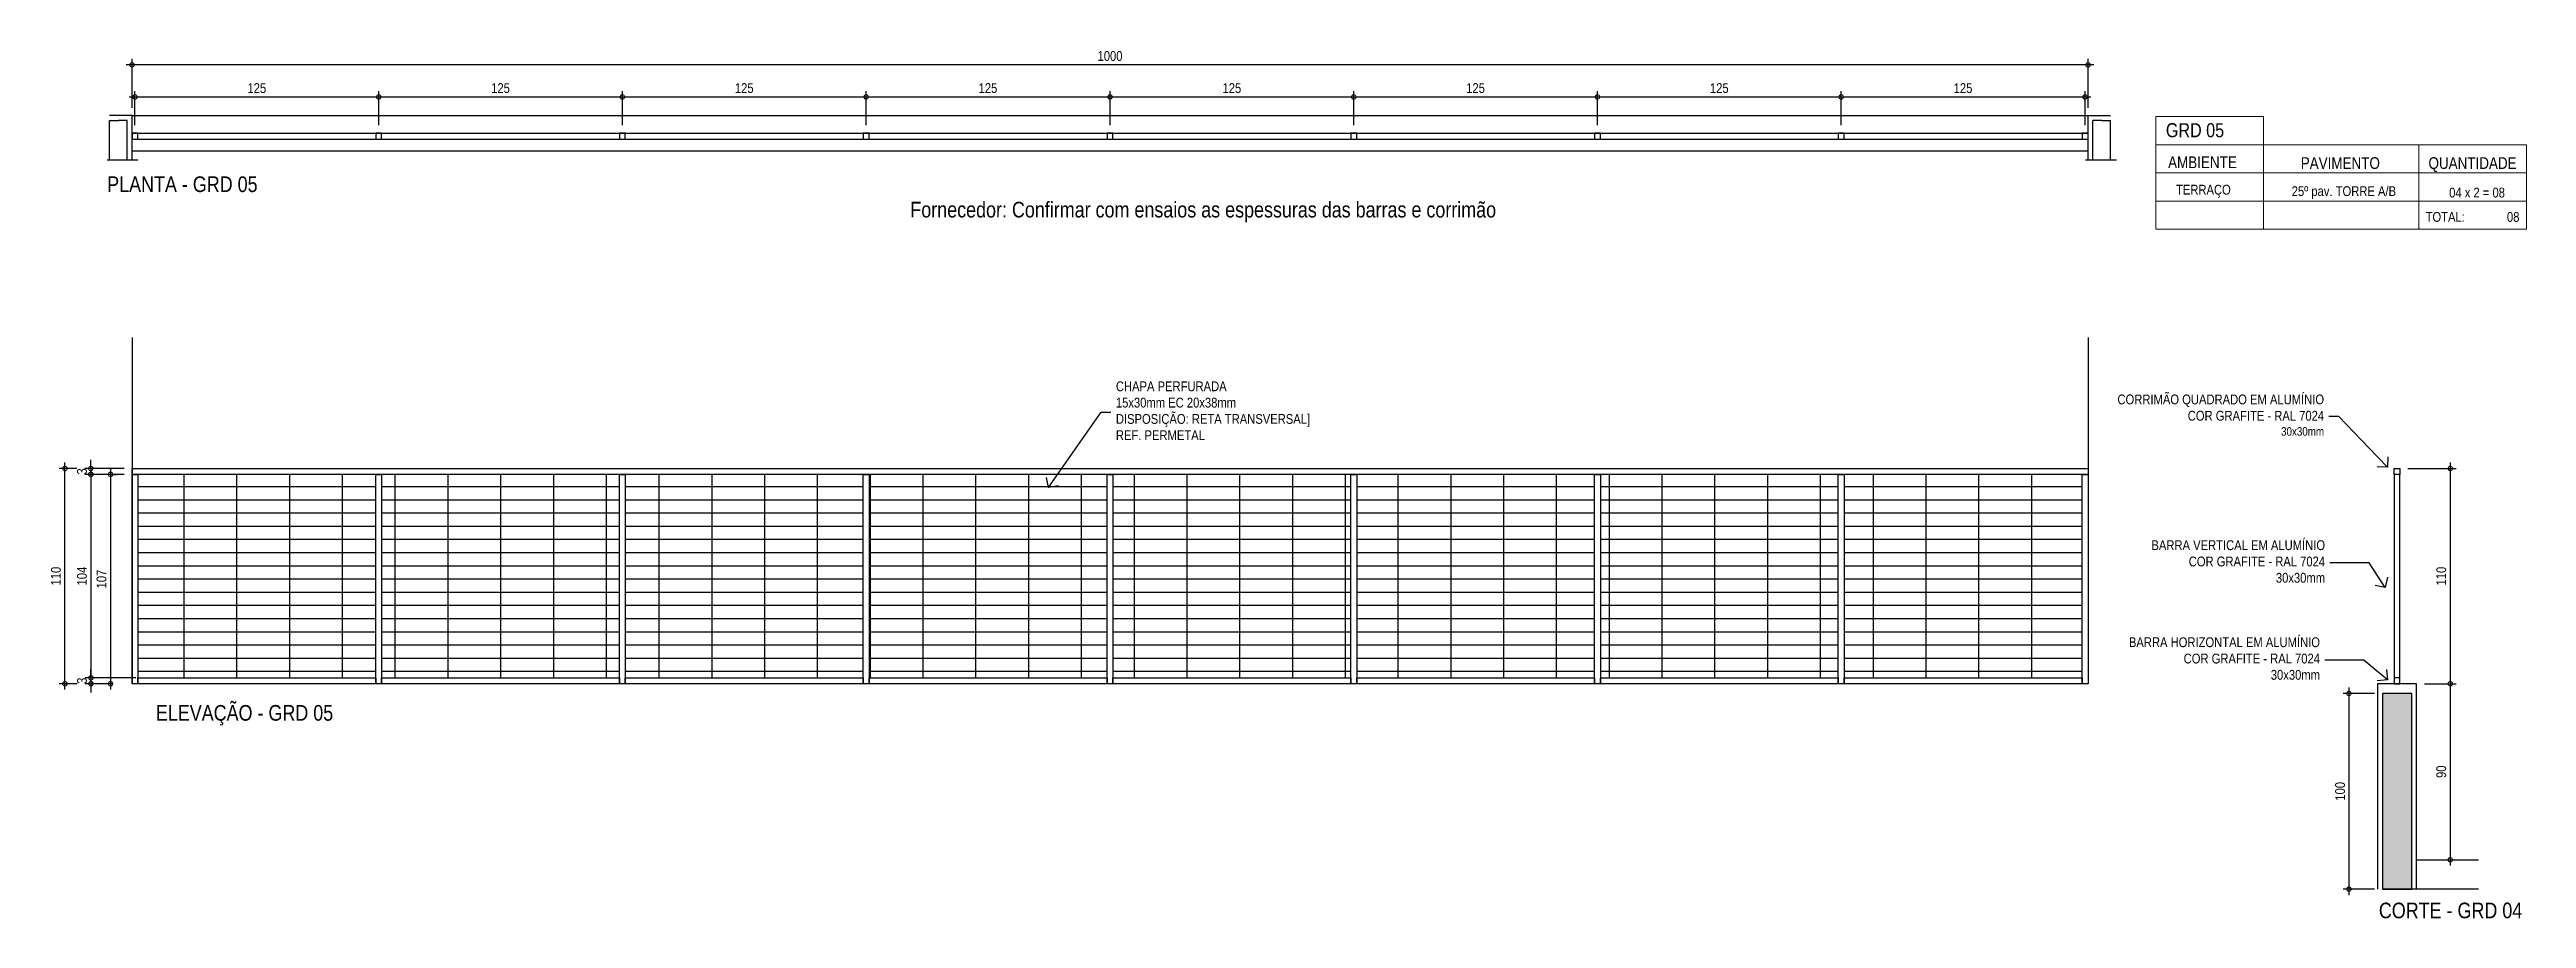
# Model space of a CAD drawing. Header units: metres. Extents: x -1.2 to 70.7, y -18.8 to 3.9.
# Drawn here: x 43.57 to 56.23, y -1.49 to 2.95 of the extents above; entities that cross this region are included whole.
import ezdxf
from ezdxf import colors
from ezdxf.entities.mleader import LeaderData, LeaderLine
from ezdxf.math import Vec2, Vec3

# ---------------------------------------------------------------- set-up
doc = ezdxf.new("R2010")
doc.units = ezdxf.units.M
doc.header["$PDMODE"] = 35
for name, color, linetype in [('ARQ-ALV ACAB', 4, 'Continuous'), ('ARQ-ALV OSSO', 5, 'Continuous'), ('ARQ-AUX', 7, 'Continuous'), ('ARQ-AUX1', 1, 'Continuous'), ('ARQ-AUX2', 2, 'Continuous'), ('ARQ-DIM', 2, 'Continuous'), ('ARQ-EST', 2, 'Continuous'), ('ARQ-SIM', 1, 'Continuous'), ('ARQ-TXT', 2, 'Continuous'), ('ARQ-TXT01', 2, 'Continuous'), ('ARQ-TXT3', 3, 'Continuous'), ('ES-CORTE', 2, 'Continuous')]:
    doc.layers.add(name, color=color, linetype=linetype)
doc.layers.add('SIMB', color=1, linetype='Continuous', lineweight=13)
doc.styles.add('Adesa', font='ARIALN.TTF')
doc.dimstyles.new('ADESA 1-0025', dxfattribs={"dimtxt": 0.05, "dimasz": 0.045, "dimexe": 0.03, "dimexo": 0.04, "dimgap": 0.02, "dimtad": 1, "dimtoh": 1, "dimdec": 0, "dimlfac": 100, "dimzin": 4, "dimtxsty": 'Adesa', "dimblk": 'DOTSMALL', "dimcen": 1, "dimdle": 0.03, "dimclrd": 1, "dimclre": 1, "dimclrt": 256, "dimazin": 1, "dimtm": 1e-09, "dimtfac": 1, "dimtdec": 0, "dimtix": 1, "dimtmove": 2, "dimatfit": 0, "dimldrblk": 'DOTSMALL', "dimfxl": 0.8, "dimtvp": 2, "dimtolj": 1, "dimtzin": 0, "dimarcsym": 0})

msp = doc.modelspace()

# ---------------------------------------------------------------- texts
at = {"layer": 'ARQ-TXT', "ltscale": 0.5, "style": 'Adesa'}
for s, p in [('PLANTA - GRD 05', (43.866, 2.225, 0)), ('Fornecedor: Confirmar com ensaios as espessuras das barras e corrimão', (47.972, 2.095)), ('ELEVAÇÃO - GRD 05', (44.115, -0.477, 0)), ('CORTE - GRD 04', (55.48, -1.487, 0))]:
    msp.add_text(s, height=0.08, dxfattribs=at).set_placement(p)
at = {"layer": 'ARQ-TXT', "ltscale": 0.01, "char_height": 0.05, "style": 'Adesa'}
for s, insert, width, attachment_point in [('\\pi0.09948;25º pav. TORRE A/B', (54.935, 2.222, 0), 0.72778, 4), ('04 x 2 = 08', (55.982, 2.222, 0), 0.45208, 5)]:
    msp.add_mtext(s, dxfattribs=dict(at, insert=insert, width=width, attachment_point=attachment_point))
at = {"layer": 'ARQ-TXT01', "ltscale": 0.01, "style": 'Adesa'}
for s, insert, char_height, width, attachment_point in [('AMBIENTE', (54.578, 2.407, 0), 0.06, 0.60531, 2), ('PAVIMENTO', (55.283, 2.403, 0), 0.06, 0.60531, 2), ('QUANTIDADE', (55.959, 2.403, 0), 0.06, 0.60531, 2), ('TERRAÇO', (54.443, 2.262, 0), 0.05, 0.53881, 1), ('TOTAL:^I 08', (55.719, 2.123, 0), 0.05, 0.51824, 1)]:
    msp.add_mtext(s, dxfattribs=dict(at, insert=insert, char_height=char_height, width=width, attachment_point=attachment_point))
at = {"layer": 'ARQ-TXT3', "ltscale": 0.01, "insert": (54.391, 2.577, 0), "char_height": 0.072, "width": 0.60531, "attachment_point": 1, "style": 'Adesa'}
msp.add_mtext('GRD 05', dxfattribs=at)

# ---------------------------------------------------------------- blocks, each defined once
blk = doc.blocks.new('_DotSmall')
at = {"color": 0, "linetype": 'ByBlock', "const_width": 0.5}
blk.add_lwpolyline([(-0.0625, 0, 1), (0.0625, 0, 1)], format="xyb", close=True, dxfattribs=at)
blk = doc.blocks.new('*D97')
at = {"layer": 'ARQ-DIM', "color": 1, "lineweight": -2, "transparency": 16777216}
for p, q in [((43.978, 2.711), (45.284, 2.711)), ((44.008, 2.566), (44.008, 2.741)), ((45.254, 2.566), (45.254, 2.741))]:
    blk.add_line(p, q, dxfattribs=at)
at = {"layer": 'Defpoints', "color": 0, "transparency": 16777216}
for p in [(45.254, 2.711), (44.008, 2.526, 0), (45.254, 2.526, 0)]:
    blk.add_point(p, dxfattribs=at)
at = {"layer": 'ARQ-DIM', "color": 1, "lineweight": -2, "transparency": 16777216, "xscale": 0.045, "yscale": 0.045, "zscale": 0.045, "rotation": 180}
blk.add_blockref('_DotSmall', (44.008, 2.711), dxfattribs=at)
at = {"layer": 'ARQ-DIM', "color": 1, "lineweight": -2, "transparency": 16777216, "xscale": 0.045, "yscale": 0.045, "zscale": 0.045}
blk.add_blockref('_DotSmall', (45.254, 2.711), dxfattribs=at)
at = {"layer": 'ARQ-DIM', "transparency": 16777216, "insert": (44.631, 2.756), "char_height": 0.05, "attachment_point": 5, "style": 'Adesa'}
blk.add_mtext('\\A1;125', dxfattribs=at)
blk = doc.blocks.new('*D98')
at = {"layer": 'ARQ-DIM', "color": 1, "lineweight": -2, "transparency": 16777216}
for p, q in [((45.224, 2.711), (46.53, 2.711)), ((45.254, 2.566), (45.254, 2.741)), ((46.5, 2.566), (46.5, 2.741))]:
    blk.add_line(p, q, dxfattribs=at)
at = {"layer": 'Defpoints', "color": 0, "transparency": 16777216}
for p in [(46.5, 2.711), (45.254, 2.526, 0), (46.5, 2.526, 0)]:
    blk.add_point(p, dxfattribs=at)
at = {"layer": 'ARQ-DIM', "color": 1, "lineweight": -2, "transparency": 16777216, "xscale": 0.045, "yscale": 0.045, "zscale": 0.045, "rotation": 180}
blk.add_blockref('_DotSmall', (45.254, 2.711), dxfattribs=at)
at = {"layer": 'ARQ-DIM', "color": 1, "lineweight": -2, "transparency": 16777216, "xscale": 0.045, "yscale": 0.045, "zscale": 0.045}
blk.add_blockref('_DotSmall', (46.5, 2.711), dxfattribs=at)
at = {"layer": 'ARQ-DIM', "transparency": 16777216, "insert": (45.877, 2.756), "char_height": 0.05, "attachment_point": 5, "style": 'Adesa'}
blk.add_mtext('\\A1;125', dxfattribs=at)
blk = doc.blocks.new('*D99')
at = {"layer": 'ARQ-DIM', "color": 1, "lineweight": -2, "transparency": 16777216}
for p, q in [((46.47, 2.711), (47.776, 2.711)), ((46.5, 2.566), (46.5, 2.741)), ((47.746, 2.566), (47.746, 2.741))]:
    blk.add_line(p, q, dxfattribs=at)
at = {"layer": 'Defpoints', "color": 0, "transparency": 16777216}
for p in [(47.746, 2.711), (46.5, 2.526, 0), (47.746, 2.526, 0)]:
    blk.add_point(p, dxfattribs=at)
at = {"layer": 'ARQ-DIM', "color": 1, "lineweight": -2, "transparency": 16777216, "xscale": 0.045, "yscale": 0.045, "zscale": 0.045, "rotation": 180}
blk.add_blockref('_DotSmall', (46.5, 2.711), dxfattribs=at)
at = {"layer": 'ARQ-DIM', "color": 1, "lineweight": -2, "transparency": 16777216, "xscale": 0.045, "yscale": 0.045, "zscale": 0.045}
blk.add_blockref('_DotSmall', (47.746, 2.711), dxfattribs=at)
at = {"layer": 'ARQ-DIM', "transparency": 16777216, "insert": (47.123, 2.756), "char_height": 0.05, "attachment_point": 5, "style": 'Adesa'}
blk.add_mtext('\\A1;125', dxfattribs=at)
blk = doc.blocks.new('*D100')
at = {"layer": 'ARQ-DIM', "color": 1, "lineweight": -2, "transparency": 16777216}
for p, q in [((47.716, 2.711), (49.023, 2.711)), ((47.746, 2.566), (47.746, 2.741)), ((48.993, 2.566), (48.993, 2.741))]:
    blk.add_line(p, q, dxfattribs=at)
at = {"layer": 'Defpoints', "color": 0, "transparency": 16777216}
for p in [(48.993, 2.711), (47.746, 2.526, 0), (48.993, 2.526, 0)]:
    blk.add_point(p, dxfattribs=at)
at = {"layer": 'ARQ-DIM', "color": 1, "lineweight": -2, "transparency": 16777216, "xscale": 0.045, "yscale": 0.045, "zscale": 0.045, "rotation": 180}
blk.add_blockref('_DotSmall', (47.746, 2.711), dxfattribs=at)
at = {"layer": 'ARQ-DIM', "color": 1, "lineweight": -2, "transparency": 16777216, "xscale": 0.045, "yscale": 0.045, "zscale": 0.045}
blk.add_blockref('_DotSmall', (48.993, 2.711), dxfattribs=at)
at = {"layer": 'ARQ-DIM', "transparency": 16777216, "insert": (48.369, 2.756), "char_height": 0.05, "attachment_point": 5, "style": 'Adesa'}
blk.add_mtext('\\A1;125', dxfattribs=at)
blk = doc.blocks.new('*D101')
at = {"layer": 'ARQ-DIM', "color": 1, "lineweight": -2, "transparency": 16777216}
for p, q in [((48.963, 2.711), (50.269, 2.711)), ((48.993, 2.566), (48.993, 2.741)), ((50.239, 2.566), (50.239, 2.741))]:
    blk.add_line(p, q, dxfattribs=at)
at = {"layer": 'Defpoints', "color": 0, "transparency": 16777216}
for p in [(50.239, 2.711), (48.993, 2.526, 0), (50.239, 2.526, 0)]:
    blk.add_point(p, dxfattribs=at)
at = {"layer": 'ARQ-DIM', "color": 1, "lineweight": -2, "transparency": 16777216, "xscale": 0.045, "yscale": 0.045, "zscale": 0.045, "rotation": 180}
blk.add_blockref('_DotSmall', (48.993, 2.711), dxfattribs=at)
at = {"layer": 'ARQ-DIM', "color": 1, "lineweight": -2, "transparency": 16777216, "xscale": 0.045, "yscale": 0.045, "zscale": 0.045}
blk.add_blockref('_DotSmall', (50.239, 2.711), dxfattribs=at)
at = {"layer": 'ARQ-DIM', "transparency": 16777216, "insert": (49.616, 2.756), "char_height": 0.05, "attachment_point": 5, "style": 'Adesa'}
blk.add_mtext('\\A1;125', dxfattribs=at)
blk = doc.blocks.new('*D102')
at = {"layer": 'ARQ-DIM', "color": 1, "lineweight": -2, "transparency": 16777216}
for p, q in [((50.209, 2.711), (51.515, 2.711)), ((50.239, 2.566), (50.239, 2.741)), ((51.485, 2.566), (51.485, 2.741))]:
    blk.add_line(p, q, dxfattribs=at)
at = {"layer": 'Defpoints', "color": 0, "transparency": 16777216}
for p in [(51.485, 2.711), (50.239, 2.526, 0), (51.485, 2.526, 0)]:
    blk.add_point(p, dxfattribs=at)
at = {"layer": 'ARQ-DIM', "color": 1, "lineweight": -2, "transparency": 16777216, "xscale": 0.045, "yscale": 0.045, "zscale": 0.045, "rotation": 180}
blk.add_blockref('_DotSmall', (50.239, 2.711), dxfattribs=at)
at = {"layer": 'ARQ-DIM', "color": 1, "lineweight": -2, "transparency": 16777216, "xscale": 0.045, "yscale": 0.045, "zscale": 0.045}
blk.add_blockref('_DotSmall', (51.485, 2.711), dxfattribs=at)
at = {"layer": 'ARQ-DIM', "transparency": 16777216, "insert": (50.862, 2.756), "char_height": 0.05, "attachment_point": 5, "style": 'Adesa'}
blk.add_mtext('\\A1;125', dxfattribs=at)
blk = doc.blocks.new('*D103')
at = {"layer": 'ARQ-DIM', "color": 1, "lineweight": -2, "transparency": 16777216}
for p, q in [((51.455, 2.711), (52.761, 2.711)), ((51.485, 2.566), (51.485, 2.741)), ((52.731, 2.566), (52.731, 2.741))]:
    blk.add_line(p, q, dxfattribs=at)
at = {"layer": 'Defpoints', "color": 0, "transparency": 16777216}
for p in [(52.731, 2.711), (51.485, 2.526, 0), (52.731, 2.526, 0)]:
    blk.add_point(p, dxfattribs=at)
at = {"layer": 'ARQ-DIM', "color": 1, "lineweight": -2, "transparency": 16777216, "xscale": 0.045, "yscale": 0.045, "zscale": 0.045, "rotation": 180}
blk.add_blockref('_DotSmall', (51.485, 2.711), dxfattribs=at)
at = {"layer": 'ARQ-DIM', "color": 1, "lineweight": -2, "transparency": 16777216, "xscale": 0.045, "yscale": 0.045, "zscale": 0.045}
blk.add_blockref('_DotSmall', (52.731, 2.711), dxfattribs=at)
at = {"layer": 'ARQ-DIM', "transparency": 16777216, "insert": (52.108, 2.756), "char_height": 0.05, "attachment_point": 5, "style": 'Adesa'}
blk.add_mtext('\\A1;125', dxfattribs=at)
blk = doc.blocks.new('*D104')
at = {"layer": 'ARQ-DIM', "color": 1, "lineweight": -2, "transparency": 16777216}
for p, q in [((52.701, 2.711), (54.008, 2.711)), ((52.731, 2.566), (52.731, 2.741)), ((53.978, 2.566), (53.978, 2.741))]:
    blk.add_line(p, q, dxfattribs=at)
at = {"layer": 'Defpoints', "color": 0, "transparency": 16777216}
for p in [(53.978, 2.711), (52.731, 2.526, 0), (53.978, 2.526, 0)]:
    blk.add_point(p, dxfattribs=at)
at = {"layer": 'ARQ-DIM', "color": 1, "lineweight": -2, "transparency": 16777216, "xscale": 0.045, "yscale": 0.045, "zscale": 0.045, "rotation": 180}
blk.add_blockref('_DotSmall', (52.731, 2.711), dxfattribs=at)
at = {"layer": 'ARQ-DIM', "color": 1, "lineweight": -2, "transparency": 16777216, "xscale": 0.045, "yscale": 0.045, "zscale": 0.045}
blk.add_blockref('_DotSmall', (53.978, 2.711), dxfattribs=at)
at = {"layer": 'ARQ-DIM', "transparency": 16777216, "insert": (53.354, 2.756), "char_height": 0.05, "attachment_point": 5, "style": 'Adesa'}
blk.add_mtext('\\A1;125', dxfattribs=at)
blk = doc.blocks.new('*D105')
at = {"layer": 'ARQ-DIM', "color": 1, "lineweight": -2, "transparency": 16777216}
for p, q in [((54.023, 2.875), (43.963, 2.875)), ((43.993, 2.656), (43.993, 2.905)), ((53.993, 2.656), (53.993, 2.905))]:
    blk.add_line(p, q, dxfattribs=at)
at = {"layer": 'Defpoints', "color": 0, "transparency": 16777216}
for p in [(43.993, 2.875), (43.993, 2.616, 0), (53.993, 2.616)]:
    blk.add_point(p, dxfattribs=at)
at = {"layer": 'ARQ-DIM', "color": 1, "lineweight": -2, "transparency": 16777216, "xscale": 0.045, "yscale": 0.045, "zscale": 0.045, "rotation": 180}
blk.add_blockref('_DotSmall', (43.993, 2.875), dxfattribs=at)
at = {"layer": 'ARQ-DIM', "color": 1, "lineweight": -2, "transparency": 16777216, "xscale": 0.045, "yscale": 0.045, "zscale": 0.045}
blk.add_blockref('_DotSmall', (53.993, 2.875), dxfattribs=at)
at = {"layer": 'ARQ-DIM', "transparency": 16777216, "insert": (48.993, 2.92), "char_height": 0.05, "attachment_point": 5, "style": 'Adesa'}
blk.add_mtext('\\A1;1000', dxfattribs=at)
blk = doc.blocks.new('*D111')
at = {"layer": 'ARQ-DIM', "color": 1, "lineweight": -2, "transparency": 16777216}
for p, q in [((43.953, 0.812), (43.752, 0.812)), ((43.953, 0.782), (43.752, 0.782)), ((43.782, 0.812), (43.782, 0.857)), ((43.782, 0.812), (43.782, 0.782)), ((43.782, 0.782), (43.782, 0.737))]:
    blk.add_line(p, q, dxfattribs=at)
at = {"layer": 'Defpoints', "color": 0, "transparency": 16777216}
for p in [(43.782, 0.782), (43.993, 0.812, 0), (43.993, 0.782, 0)]:
    blk.add_point(p, dxfattribs=at)
at = {"layer": 'ARQ-DIM', "color": 1, "lineweight": -2, "transparency": 16777216, "xscale": 0.045, "yscale": 0.045, "zscale": 0.045}
for p, rotation in [((43.782, 0.812), 270), ((43.782, 0.782), 90)]:
    blk.add_blockref('_DotSmall', p, dxfattribs=dict(at, rotation=rotation))
at = {"layer": 'ARQ-DIM', "transparency": 16777216, "insert": (43.737, 0.797), "char_height": 0.05, "attachment_point": 5, "rotation": 90, "style": 'Adesa'}
blk.add_mtext('\\A1;3', dxfattribs=at)
blk = doc.blocks.new('*D112')
at = {"layer": 'ARQ-DIM', "color": 1, "lineweight": -2, "transparency": 16777216}
for p, q in [((43.953, 0.782), (43.753, 0.782)), ((43.783, 0.812), (43.783, -0.288)), ((44.013, -0.258), (43.753, -0.258))]:
    blk.add_line(p, q, dxfattribs=at)
at = {"layer": 'Defpoints', "color": 0, "transparency": 16777216}
for p in [(43.993, 0.782), (43.783, -0.258), (44.053, -0.258, 0)]:
    blk.add_point(p, dxfattribs=at)
at = {"layer": 'ARQ-DIM', "color": 1, "lineweight": -2, "transparency": 16777216, "xscale": 0.045, "yscale": 0.045, "zscale": 0.045}
for p, rotation in [((43.783, 0.782), 90), ((43.783, -0.258), 270)]:
    blk.add_blockref('_DotSmall', p, dxfattribs=dict(at, rotation=rotation))
at = {"layer": 'ARQ-DIM', "transparency": 16777216, "insert": (43.737, 0.262), "char_height": 0.05, "attachment_point": 5, "rotation": 90, "style": 'Adesa'}
blk.add_mtext('\\A1;104', dxfattribs=at)
blk = doc.blocks.new('*D108')
at = {"layer": 'ARQ-DIM', "color": 1, "lineweight": -2, "transparency": 16777216}
for p, q in [((43.783, -0.258), (43.783, -0.213)), ((43.893, -0.258), (43.753, -0.258)), ((43.893, -0.288), (43.753, -0.288)), ((43.783, -0.258), (43.783, -0.288)), ((43.783, -0.288), (43.783, -0.333))]:
    blk.add_line(p, q, dxfattribs=at)
at = {"layer": 'Defpoints', "color": 0, "transparency": 16777216}
for p in [(43.783, -0.288), (43.933, -0.258), (43.933, -0.288, 0)]:
    blk.add_point(p, dxfattribs=at)
at = {"layer": 'ARQ-DIM', "color": 1, "lineweight": -2, "transparency": 16777216, "xscale": 0.045, "yscale": 0.045, "zscale": 0.045}
for p, rotation in [((43.783, -0.258), 270), ((43.783, -0.288), 90)]:
    blk.add_blockref('_DotSmall', p, dxfattribs=dict(at, rotation=rotation))
at = {"layer": 'ARQ-DIM', "transparency": 16777216, "insert": (43.737, -0.273), "char_height": 0.05, "attachment_point": 5, "rotation": 90, "style": 'Adesa'}
blk.add_mtext('\\A1;3', dxfattribs=at)
blk = doc.blocks.new('*D109')
at = {"layer": 'ARQ-DIM', "color": 1, "lineweight": -2, "transparency": 16777216}
for p, q in [((43.883, 0.812), (43.883, -0.318)), ((43.893, 0.782), (43.913, 0.782)), ((43.863, -0.288), (43.853, -0.288))]:
    blk.add_line(p, q, dxfattribs=at)
at = {"layer": 'Defpoints', "color": 0, "transparency": 16777216}
for p in [(43.853, 0.782, 0), (43.883, -0.288), (43.903, -0.288, 0)]:
    blk.add_point(p, dxfattribs=at)
at = {"layer": 'ARQ-DIM', "color": 1, "lineweight": -2, "transparency": 16777216, "xscale": 0.045, "yscale": 0.045, "zscale": 0.045}
for p, rotation in [((43.883, 0.782), 90), ((43.883, -0.288), 270)]:
    blk.add_blockref('_DotSmall', p, dxfattribs=dict(at, rotation=rotation))
at = {"layer": 'ARQ-DIM', "transparency": 16777216, "insert": (43.837, 0.247), "char_height": 0.05, "attachment_point": 5, "rotation": 90, "style": 'Adesa'}
blk.add_mtext('\\A1;107', dxfattribs=at)
blk = doc.blocks.new('*D110')
at = {"layer": 'ARQ-DIM', "color": 1, "lineweight": -2, "transparency": 16777216}
for p, q in [((43.71, 0.812), (43.62, 0.812)), ((43.65, -0.318), (43.65, 0.842)), ((43.713, -0.288), (43.62, -0.288))]:
    blk.add_line(p, q, dxfattribs=at)
at = {"layer": 'Defpoints', "color": 0, "transparency": 16777216}
for p in [(43.65, 0.812), (43.75, 0.812, 0), (43.753, -0.288)]:
    blk.add_point(p, dxfattribs=at)
at = {"layer": 'ARQ-DIM', "color": 1, "lineweight": -2, "transparency": 16777216, "xscale": 0.045, "yscale": 0.045, "zscale": 0.045}
for p, rotation in [((43.65, 0.812), 90), ((43.65, -0.288), 270)]:
    blk.add_blockref('_DotSmall', p, dxfattribs=dict(at, rotation=rotation))
at = {"layer": 'ARQ-DIM', "transparency": 16777216, "insert": (43.604, 0.262), "char_height": 0.05, "attachment_point": 5, "rotation": 90, "style": 'Adesa'}
blk.add_mtext('\\A1;110', dxfattribs=at)
blk = doc.blocks.new('_Open90')
at = {"color": 0, "linetype": 'ByBlock', "lineweight": -2}
for p, q in [((0, 0), (-1, 0)), ((-0.5, 0.5), (0, 0)), ((0, 0), (-0.5, -0.5))]:
    blk.add_line(p, q, dxfattribs=at)
blk = doc.blocks.new('*D113')
at = {"layer": 'ARQ-DIM', "color": 1, "lineweight": -2, "transparency": 16777216}
for p, q in [((55.628, 0.812), (55.875, 0.812)), ((55.845, 0.842), (55.845, -0.318)), ((55.713, -0.288), (55.875, -0.288))]:
    blk.add_line(p, q, dxfattribs=at)
at = {"layer": 'Defpoints', "color": 0, "transparency": 16777216}
for p in [(55.588, 0.812), (55.673, -0.288), (55.845, -0.288)]:
    blk.add_point(p, dxfattribs=at)
at = {"layer": 'ARQ-DIM', "color": 1, "lineweight": -2, "transparency": 16777216, "xscale": 0.045, "yscale": 0.045, "zscale": 0.045}
for p, rotation in [((55.845, 0.812), 90), ((55.845, -0.288), 270)]:
    blk.add_blockref('_DotSmall', p, dxfattribs=dict(at, rotation=rotation))
at = {"layer": 'ARQ-DIM', "transparency": 16777216, "insert": (55.799, 0.262), "char_height": 0.05, "attachment_point": 5, "rotation": 90, "style": 'Adesa'}
blk.add_mtext('\\A1;110', dxfattribs=at)
blk = doc.blocks.new('*D114')
at = {"layer": 'ARQ-DIM', "color": 1, "lineweight": -2, "transparency": 16777216}
for p, q in [((55.713, -0.288), (55.875, -0.288)), ((55.845, -0.258), (55.845, -1.218)), ((55.713, -1.188), (55.875, -1.188))]:
    blk.add_line(p, q, dxfattribs=at)
at = {"layer": 'Defpoints', "color": 0, "transparency": 16777216}
for p in [(55.673, -0.288), (55.673, -1.188, 0), (55.845, -1.188)]:
    blk.add_point(p, dxfattribs=at)
at = {"layer": 'ARQ-DIM', "color": 1, "lineweight": -2, "transparency": 16777216, "xscale": 0.045, "yscale": 0.045, "zscale": 0.045}
for p, rotation in [((55.845, -0.288), 90), ((55.845, -1.188), 270)]:
    blk.add_blockref('_DotSmall', p, dxfattribs=dict(at, rotation=rotation))
at = {"layer": 'ARQ-DIM', "transparency": 16777216, "insert": (55.799, -0.738), "char_height": 0.05, "attachment_point": 5, "rotation": 90, "style": 'Adesa'}
blk.add_mtext('\\A1;90', dxfattribs=at)
blk = doc.blocks.new('*D115')
at = {"layer": 'ARQ-DIM', "color": 1, "lineweight": -2, "transparency": 16777216}
for p, q in [((55.458, -0.338), (55.297, -0.338)), ((55.327, -0.308), (55.327, -1.368)), ((55.458, -1.338), (55.297, -1.338))]:
    blk.add_line(p, q, dxfattribs=at)
at = {"layer": 'Defpoints', "color": 0, "transparency": 16777216}
for p in [(55.498, -0.338), (55.327, -1.338), (55.498, -1.338)]:
    blk.add_point(p, dxfattribs=at)
at = {"layer": 'ARQ-DIM', "color": 1, "lineweight": -2, "transparency": 16777216, "xscale": 0.045, "yscale": 0.045, "zscale": 0.045}
for p, rotation in [((55.327, -0.338), 90), ((55.327, -1.338), 270)]:
    blk.add_blockref('_DotSmall', p, dxfattribs=dict(at, rotation=rotation))
at = {"layer": 'ARQ-DIM', "transparency": 16777216, "insert": (55.282, -0.838), "char_height": 0.05, "attachment_point": 5, "rotation": 90, "style": 'Adesa'}
blk.add_mtext('\\A1;100', dxfattribs=at)

# ---------------------------------------------------------------- dimensions: what is measured, and where the dimension line sits
at = {"layer": 'ARQ-DIM'}
for base, p1, p2, picture, middle in [((43.993, 2.875), (53.993, 2.616), (43.993, 2.616, 0), '*D105', (48.993, 2.92)), ((45.254, 2.711), (44.008, 2.526, 0), (45.254, 2.526, 0), '*D97', (44.631, 2.756)), ((46.5, 2.711), (45.254, 2.526, 0), (46.5, 2.526, 0), '*D98', (45.877, 2.756)), ((47.746, 2.711), (46.5, 2.526, 0), (47.746, 2.526, 0), '*D99', (47.123, 2.756)), ((48.993, 2.711), (47.746, 2.526, 0), (48.993, 2.526, 0), '*D100', (48.369, 2.756)), ((50.239, 2.711), (48.993, 2.526, 0), (50.239, 2.526, 0), '*D101', (49.616, 2.756)), ((51.485, 2.711), (50.239, 2.526, 0), (51.485, 2.526, 0), '*D102', (50.862, 2.756)), ((52.731, 2.711), (51.485, 2.526, 0), (52.731, 2.526, 0), '*D103', (52.108, 2.756)), ((53.978, 2.711), (52.731, 2.526, 0), (53.978, 2.526, 0), '*D104', (53.354, 2.756))]:
    dim = msp.add_linear_dim(base=base, p1=p1, p2=p2, dimstyle='ADESA 1-0025', dxfattribs=at)
    dim.commit()
    dim.dimension.update_dxf_attribs({"geometry": picture, "text_midpoint": middle})
for base, p1, p2, picture, middle in [((43.65, 0.812, 0), (43.753, -0.288, 0), (43.75, 0.812, 0), '*D110', (43.604, 0.262, 0)), ((43.782, 0.782, 0), (43.993, 0.812, 0), (43.993, 0.782, 0), '*D111', (43.737, 0.797, 0)), ((43.783, -0.258, 0), (43.993, 0.782, 0), (44.053, -0.258, 0), '*D112', (43.737, 0.262, 0)), ((43.883, -0.288, 0), (43.853, 0.782, 0), (43.903, -0.288), '*D109', (43.837, 0.247, 0)), ((55.845, -0.288, 0), (55.588, 0.812, 0), (55.673, -0.288, 0), '*D113', (55.799, 0.262, 0)), ((43.783, -0.288, 0), (43.933, -0.258, 0), (43.933, -0.288), '*D108', (43.737, -0.273, 0)), ((55.327, -1.338, 0), (55.498, -0.338, 0), (55.498, -1.338, 0), '*D115', (55.282, -0.838, 0)), ((55.845, -1.188, 0), (55.673, -0.288, 0), (55.673, -1.188, 0), '*D114', (55.799, -0.738, 0))]:
    dim = msp.add_linear_dim(base=base, p1=p1, p2=p2, angle=90, dimstyle='ADESA 1-0025', dxfattribs=at)
    dim.commit()
    dim.dimension.update_dxf_attribs({"geometry": picture, "text_midpoint": middle})

# ---------------------------------------------------------------- hatches: boundary and pattern name
at = {"transparency": 33554687}
h = msp.add_hatch(dxfattribs=at)
h.set_pattern_fill('GRATE', scale=0.085)
h.set_pattern_definition([(0, (0, 0.31499), (0, 0.06746875), []), (90, (0, 0.315), (-0.269875, 2e-17), [])])
h.paths.add_polyline_path([(45.239, 0.782), (44.023, 0.782), (44.023, -0.258), (45.239, -0.258)])
h.paths.add_polyline_path([(45.269, 0.782), (45.269, -0.258), (46.485, -0.258), (46.485, 0.782)])
h.paths.add_polyline_path([(46.515, 0.782), (46.515, -0.258), (47.731, -0.258), (47.731, 0.782)])
h.paths.add_polyline_path([(47.761, 0.782), (47.761, -0.258), (48.978, -0.258), (48.978, 0.782)])
h.paths.add_polyline_path([(50.224, 0.782), (49.008, 0.782), (49.008, -0.258), (50.224, -0.258)])
h.paths.add_polyline_path([(50.254, 0.782), (50.254, -0.258), (51.47, -0.258), (51.47, 0.782)])
h.paths.add_polyline_path([(51.5, 0.782), (51.5, -0.258), (52.716, -0.258), (52.716, 0.782)])
h.paths.add_polyline_path([(52.746, -0.258), (53.963, -0.258), (53.963, 0.782), (52.746, 0.782)])
at = {"layer": 'ES-CORTE'}
h = msp.add_hatch(color=8, dxfattribs=at)
h.dxf.hatch_style = 1
h.paths.add_polyline_path([(55.648, -0.338), (55.498, -0.338), (55.498, -1.338), (55.648, -1.338)])

# ---------------------------------------------------------------- linework, layer by layer
at = {"layer": 'ARQ-ALV ACAB'}
for p, q in [((43.993, 2.616, 0), (54.108, 2.616)), ((53.993, 2.39), (53.993, 2.616)), ((43.993, 2.436, 0), (53.993, 2.436, 0)), ((55.673, -1.188, 0), (55.989, -1.188, 0))]:
    msp.add_line(p, q, dxfattribs=at)
at = {"layer": 'ARQ-ALV ACAB', "elevation": 0}
for points in [[(43.993, 2.39), (43.993, 2.616), (43.878, 2.616)], [(55.673, -1.338), (55.673, -0.288), (55.473, -0.288), (55.473, -1.338)]]:
    msp.add_lwpolyline(points, dxfattribs=at)
at = {"layer": 'ARQ-ALV OSSO'}
for p, q in [((54.063, 2.591, 0), (54.018, 2.591, 0)), ((54.018, 2.39), (54.018, 2.591)), ((54.063, 2.591, 0), (54.108, 2.591, 0)), ((54.108, 2.39), (54.108, 2.591))]:
    msp.add_line(p, q, dxfattribs=at)
at = {"layer": 'ARQ-ALV OSSO', "elevation": 0}
for points in [[(43.878, 2.39), (43.878, 2.591), (43.923, 2.591), (43.923, 2.591)], [(43.968, 2.39), (43.968, 2.591), (43.923, 2.591), (43.923, 2.591)]]:
    msp.add_lwpolyline(points, dxfattribs=at)
at = {"layer": 'ARQ-AUX'}
for p, q in [((43.993, 1.481, 0), (43.993, -0.288, 0)), ((53.993, 1.481, 0), (53.993, -0.288, 0))]:
    msp.add_line(p, q, dxfattribs=at)
at = {"layer": 'ARQ-AUX1', "elevation": 0}
for points in [[(43.993, 2.496), (44.023, 2.496), (44.023, 2.526), (43.993, 2.526)], [(45.239, 2.496), (45.269, 2.496), (45.269, 2.526), (45.239, 2.526)], [(46.485, 2.496), (46.515, 2.496), (46.515, 2.526), (46.485, 2.526)], [(47.731, 2.496), (47.761, 2.496), (47.761, 2.526), (47.731, 2.526)], [(48.978, 2.496), (49.008, 2.496), (49.008, 2.526), (48.978, 2.526)], [(50.224, 2.496), (50.254, 2.496), (50.254, 2.526), (50.224, 2.526)], [(51.47, 2.496), (51.5, 2.496), (51.5, 2.526), (51.47, 2.526)], [(52.716, 2.496), (52.746, 2.496), (52.746, 2.526), (52.716, 2.526)], [(55.558, -0.288), (55.588, -0.288), (55.588, -0.258), (55.558, -0.258)]]:
    msp.add_lwpolyline(points, close=True, dxfattribs=at)
at = {"layer": 'ARQ-AUX1'}
msp.add_lwpolyline([(53.963, 2.496), (53.993, 2.496), (53.993, 2.526), (53.963, 2.526)], close=True, dxfattribs=at)
at = {"layer": 'ARQ-AUX1', "elevation": 0}
msp.add_lwpolyline([(43.866, 2.39), (44.023, 2.39)], dxfattribs=at)
at = {"layer": 'ARQ-AUX1'}
msp.add_lwpolyline([(53.981, 2.39), (54.138, 2.39)], dxfattribs=at)
at = {"layer": 'ARQ-AUX2'}
for p, q in [((43.993, 2.526), (53.993, 2.526, 0)), ((43.993, 2.496), (53.993, 2.496, 0))]:
    msp.add_line(p, q, dxfattribs=at)
at = {"layer": 'ARQ-AUX2', "ltscale": 0.05, "elevation": 0}
for points in [[(53.993, 0.812), (53.993, 0.782), (43.993, 0.782), (43.993, 0.812)], [(43.993, 0.782), (44.023, 0.782), (44.023, -0.288), (43.993, -0.288)], [(53.963, 0.782), (53.993, 0.782), (53.993, -0.288), (53.963, -0.288)], [(44.023, -0.258), (45.239, -0.258), (45.239, -0.288), (44.023, -0.288)], [(45.269, -0.258), (46.485, -0.258), (46.485, -0.288), (45.269, -0.288)], [(46.515, -0.258), (47.731, -0.258), (47.731, -0.288), (46.515, -0.288)], [(47.761, -0.258), (48.978, -0.258), (48.978, -0.288), (47.761, -0.288)], [(49.008, -0.258), (50.224, -0.258), (50.224, -0.288), (49.008, -0.288)], [(50.254, -0.258), (51.47, -0.258), (51.47, -0.288), (50.254, -0.288)]]:
    msp.add_lwpolyline(points, close=True, dxfattribs=at)
at = {"layer": 'ARQ-AUX2', "ltscale": 0.05}
for points in [[(45.239, 0.782), (45.269, 0.782), (45.269, -0.288), (45.239, -0.288)], [(46.485, 0.782), (46.515, 0.782), (46.515, -0.288), (46.485, -0.288)], [(47.731, 0.782), (47.761, 0.782), (47.761, -0.288), (47.731, -0.288)], [(48.978, 0.782), (49.008, 0.782), (49.008, -0.288), (48.978, -0.288)], [(50.224, 0.782), (50.254, 0.782), (50.254, -0.288), (50.224, -0.288)], [(51.47, 0.782), (51.5, 0.782), (51.5, -0.288), (51.47, -0.288)], [(52.716, 0.782), (52.746, 0.782), (52.746, -0.288), (52.716, -0.288)], [(51.5, -0.258), (52.716, -0.258), (52.716, -0.288), (51.5, -0.288)], [(52.746, -0.258), (53.963, -0.258), (53.963, -0.288), (52.746, -0.288)]]:
    msp.add_lwpolyline(points, close=True, dxfattribs=at)
at = {"layer": 'ARQ-AUX2', "elevation": 0}
for points in [[(55.558, 0.812), (55.588, 0.812), (55.588, 0.782), (55.558, 0.782)], [(55.558, -0.288), (55.588, -0.288), (55.588, 0.782), (55.558, 0.782)]]:
    msp.add_lwpolyline(points, close=True, dxfattribs=at)
at = {"layer": 'ARQ-EST', "elevation": 0}
msp.add_lwpolyline([(55.498, -1.338), (55.648, -1.338), (55.648, -0.338), (55.498, -0.338)], close=True, dxfattribs=at)
at = {"layer": 'ES-CORTE', "elevation": 0}
msp.add_lwpolyline([(55.989, -1.338), (55.498, -1.338)], dxfattribs=at)
at = {"layer": 'SIMB', "ltscale": 0.01}
for p, q in [((54.34, 2.611, 0), (54.34, 2.035, 0)), ((54.89, 2.611, 0), (54.34, 2.611, 0)), ((54.89, 2.611, 0), (54.89, 2.035, 0)), ((54.679, 2.467, 0), (54.34, 2.467, 0)), ((54.34, 2.035, 0), (54.34, 2.467, 0)), ((54.34, 2.035, 0), (54.34, 2.467, 0)), ((56.235, 2.467, 0), (54.679, 2.467, 0)), ((55.685, 2.467, 0), (55.685, 2.035, 0)), ((56.235, 2.467, 0), (56.235, 2.035, 0)), ((56.235, 2.323, 0), (54.34, 2.323, 0)), ((56.235, 2.179, 0), (54.34, 2.179, 0)), ((56.235, 2.035, 0), (54.34, 2.035, 0))]:
    msp.add_line(p, q, dxfattribs=at)

msp.set_redraw_order([(e.dxf.handle, doc.entitydb.next_handle()) for e in msp.query("TEXT MTEXT ATTDEF DIMENSION ARC_DIMENSION")])  # texts and dimensions are drawn at this point

# ---------------------------------------------------------------- leaders
at = {"layer": 'ARQ-SIM'}
ml = msp.add_multileader_mtext('Standard', dxfattribs=at)
ml.set_content('CHAPA PERFURADA\\P15x30mm EC 20x38mm\\PDISPOSIÇÃO: RETA TRANSVERSAL]\\PREF. PERMETAL', color=2, style='Adesa')
ml.set_leader_properties(color=256)
ml.set_arrow_properties(name='OPEN90')
ml.build(insert=Vec2(0, 0))
ml.multileader.update_dxf_attribs({"text_left_attachment_type": 2, "text_right_attachment_type": 2, "dogleg_length": 0.2, "arrow_head_size": 0.075})
ctx = ml.context
ctx.base_point, ctx.char_height, ctx.arrow_head_size, ctx.landing_gap_size, ctx.plane_origin = Vec3(48.998, 1.1), 0.05, 0.075, 0.025, Vec3(49.379, 0.714)
ctx.left_attachment, ctx.right_attachment = 2, 2
notes = []
notes.append((ctx, [(0, (1, 1, 0), (48.948, 1.1), (1, 0), 0.05, [(0, [(48.678, 0.714)], 0, [])])]))
ctx.mtext.insert, ctx.mtext.flow_direction = Vec3(49.023, 1.257), 5
ml = msp.add_multileader_mtext('Standard', dxfattribs=at)
ml.set_content('CORRIMÃO QUADRADO EM ALUMÍNIO \\PCOR GRAFITE - RAL 7024\\P{\\H0.875x;30x30mm}', color=2, style='Adesa')
ml.set_leader_properties(color=256)
ml.set_arrow_properties(name='OPEN90')
ml.build(insert=Vec2(0, 0))
ml.multileader.update_dxf_attribs({"text_left_attachment_type": 2, "text_right_attachment_type": 2, "dogleg_length": 0.2, "arrow_head_size": 0.075})
ctx = ml.context
ctx.base_point, ctx.char_height, ctx.arrow_head_size, ctx.landing_gap_size, ctx.plane_origin = Vec3(54.123, 1.078, 0), 0.05, 0.075, 0.025, Vec3(54.843, 0.819, 0)
ctx.left_attachment, ctx.right_attachment, ctx.text_align_type = 2, 2, 2
notes.append((ctx, [(0, (1, 1, 0), (55.275, 1.078, 0), (-1, 0), 0.05, [(0, [(55.524, 0.819, 0)], 0, [])])]))
ctx.mtext.insert, ctx.mtext.width, ctx.mtext.alignment, ctx.mtext.flow_direction = Vec3(55.2, 1.19, 0), 1.24814, 3, 5
ml = msp.add_multileader_mtext('Standard', dxfattribs=at)
ml.set_content('BARRA VERTICAL EM ALUMÍNIO\\PCOR GRAFITE - RAL 7024\\P30x30mm', color=2, style='Adesa')
ml.set_leader_properties(color=256)
ml.set_arrow_properties(name='OPEN90')
ml.build(insert=Vec2(0, 0))
ml.multileader.update_dxf_attribs({"text_left_attachment_type": 2, "text_right_attachment_type": 2, "dogleg_length": 0.2, "arrow_head_size": 0.075})
ctx = ml.context
ctx.base_point, ctx.char_height, ctx.arrow_head_size, ctx.landing_gap_size, ctx.plane_origin = Vec3(54.299, 0.329, 0), 0.05, 0.075, 0.025, Vec3(54.533, 0.032, 0)
ctx.left_attachment, ctx.right_attachment, ctx.text_align_type = 2, 2, 2
notes.append((ctx, [(1, (1, 1, 0), (55.43, 0.329, 0), (-1, 0), 0.2, [(0, [(55.513, 0.204, 0)], 0, [])])]))
ctx.mtext.insert, ctx.mtext.width, ctx.mtext.alignment, ctx.mtext.flow_direction = Vec3(55.205, 0.445, 0), 1.18901, 3, 5
ml = msp.add_multileader_mtext('Standard', dxfattribs=at)
ml.set_content('BARRA HORIZONTAL EM ALUMÍNIO\\PCOR GRAFITE - RAL 7024\\P30x30mm', color=2, style='Adesa')
ml.set_leader_properties(color=256)
ml.set_arrow_properties(name='OPEN90')
ml.build(insert=Vec2(0, 0))
ml.multileader.update_dxf_attribs({"text_left_attachment_type": 2, "text_right_attachment_type": 2, "dogleg_length": 0.2, "arrow_head_size": 0.075})
ctx = ml.context
ctx.base_point, ctx.char_height, ctx.arrow_head_size, ctx.landing_gap_size, ctx.plane_origin = Vec3(54.184, -0.167, 0), 0.05, 0.075, 0.025, Vec3(54.507, -0.464, 0)
ctx.left_attachment, ctx.right_attachment, ctx.text_align_type = 2, 2, 2
notes.append((ctx, [(1, (1, 1, 0), (55.404, -0.167, 0), (-1, 0), 0.2, [(0, [(55.524, -0.269, 0)], 0, [])])]))
ctx.mtext.insert, ctx.mtext.width, ctx.mtext.alignment, ctx.mtext.flow_direction = Vec3(55.179, -0.051, 0), 1.18901, 3, 5
for ctx, leaders in notes:
    for number, flags, end, landing, length, lines in leaders:
        leader = LeaderData()
        leader.index, (leader.has_last_leader_line, leader.has_dogleg_vector, leader.attachment_direction) = number, flags
        leader.last_leader_point, leader.dogleg_vector, leader.dogleg_length = Vec3(end), Vec3(landing), length
        for number, points, colour, breaks in lines:
            line = LeaderLine()
            line.index, line.vertices, line.color, line.breaks = number, Vec3.list(points), colors.encode_raw_color(colour), breaks
            leader.lines.append(line)
        ctx.leaders.append(leader)

doc.saveas('drawing.dxf')
